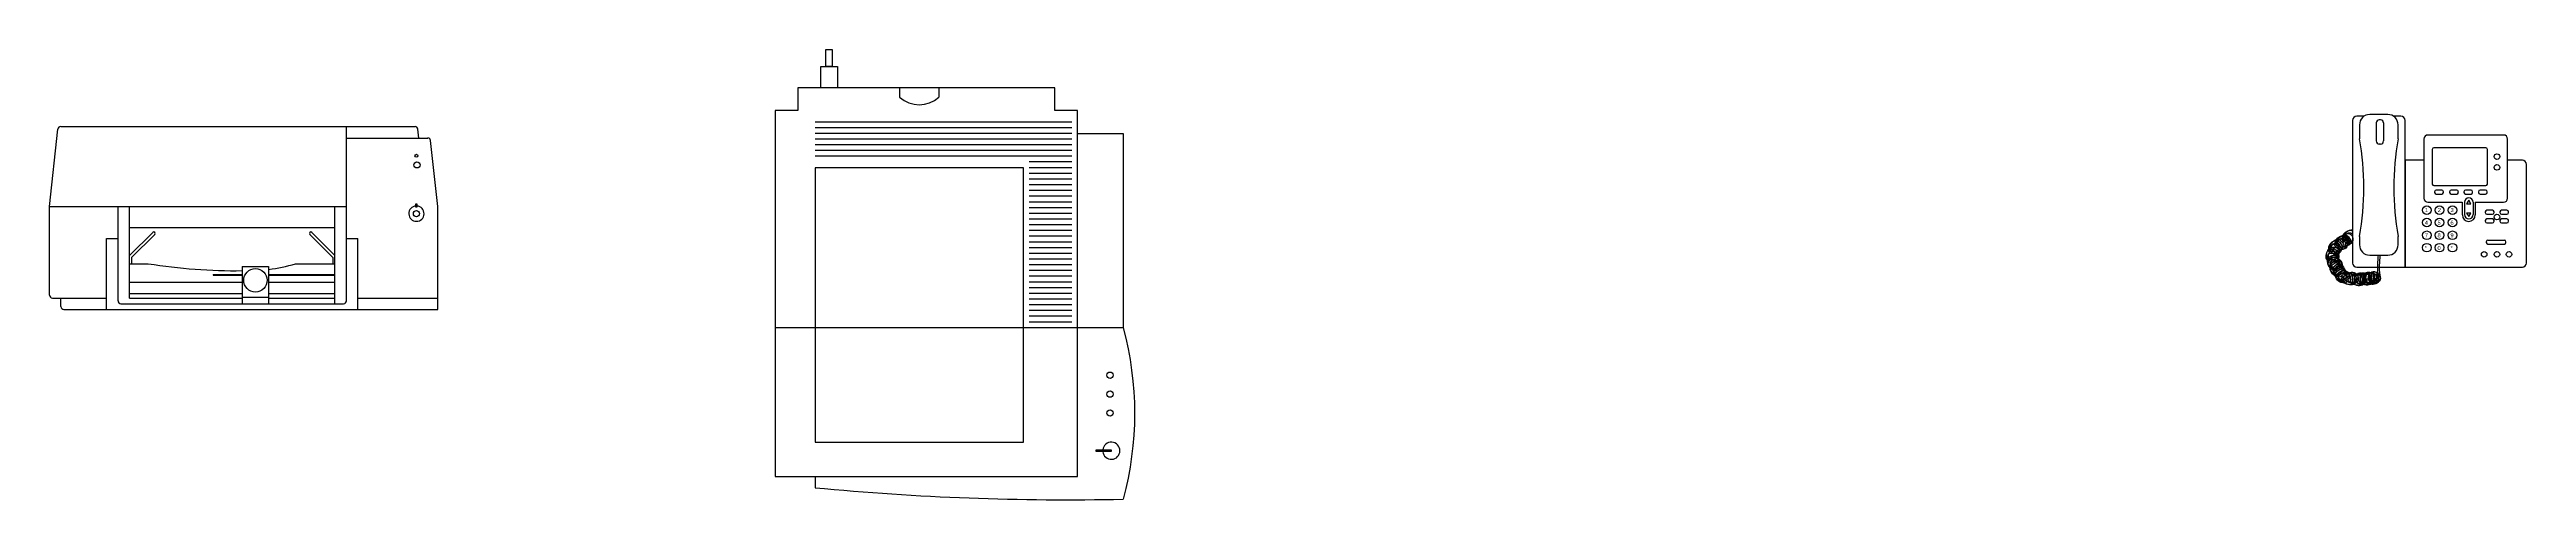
# Model space of a CAD drawing. Header units: metres. Extents: x 1905 to 1922.2, y 1773.7 to 1790.9.
# Drawn here: x 1906.103 to 1908.815, y 1787.852 to 1788.346 of the extents above; entities that cross this region are included whole.
import ezdxf

# ---------------------------------------------------------------- set-up
doc = ezdxf.new("R2010")
doc.units = ezdxf.units.M
doc.layers.add('FURN', color=7, linetype='Continuous')
doc.styles.add('APLUS', font='arial.ttf', dxfattribs={"width": 0.6})

# ---------------------------------------------------------------- blocks, each defined once
blk = doc.blocks.new('phone1')
for p, q in [((-0.1091, 0.165), (-0.1171, 0.165)), ((-0.083, 0.1669), (-0.1029, 0.1669)), ((-0.0687, 0.165), (-0.0767, 0.165)), ((-0.1216, 0.1605), (-0.1216, 0.0045)), ((-0.1141, 0.1557), (-0.1141, 0.1404)), ((-0.0959, 0.1577), (-0.0959, 0.138)), ((-0.0911, 0.161), (-0.0925, 0.161)), ((-0.0877, 0.1577), (-0.0877, 0.138)), ((-0.0717, 0.1404), (-0.0717, 0.1557)), ((-0.0642, 0), (-0.0642, 0.1605)), ((-0.0436, 0.14), (-0.0436, 0.0755)), ((0.0436, 0.1445), (-0.0391, 0.1445)), ((0.0481, 0.0755), (0.0481, 0.14)), ((-0.0925, 0.1347), (-0.0911, 0.1347)), ((-0.0436, 0.1169), (-0.0642, 0.1169)), ((-0.0642, 0.1169), (-0.0642, 0)), ((-0.0344, 0.1287), (-0.0344, 0.0909)), ((0.0241, 0.1305), (-0.0326, 0.1305)), ((0.0259, 0.0909), (0.0259, 0.1287)), ((0.0642, 0.1169), (0.0481, 0.1169)), ((0.0687, 0.0045), (0.0687, 0.1124)), ((-0.0326, 0.0891), (0.0241, 0.0891)), ((-0.0318, 0.0825), (-0.0318, 0.0817)), ((-0.024, 0.0843), (-0.03, 0.0843)), ((-0.0222, 0.0817), (-0.0222, 0.0825)), ((-0.0155, 0.0825), (-0.0155, 0.0817)), ((-0.0076, 0.0843), (-0.0137, 0.0843)), ((-0.0059, 0.0817), (-0.0059, 0.0825)), ((0.0002, 0.0825), (0.0002, 0.0817)), ((0.008, 0.0843), (0.002, 0.0843)), ((0.0098, 0.0817), (0.0098, 0.0825)), ((0.0162, 0.0825), (0.0162, 0.0817)), ((0.024, 0.0843), (0.018, 0.0843)), ((0.0258, 0.0817), (0.0258, 0.0825)), ((-0.0391, 0.071), (-0.0015, 0.071)), ((-0.03, 0.0799), (-0.024, 0.0799)), ((-0.0137, 0.0799), (-0.0076, 0.0799)), ((-0.0015, 0.071), (-0.0015, 0.0571)), ((0.0009, 0.0711), (0.0009, 0.0574)), ((0.002, 0.0799), (0.008, 0.0799)), ((0.0055, 0.0732), (0.0032, 0.0694)), ((0.0032, 0.0694), (0.0077, 0.0694)), ((0.0077, 0.0591), (0.0032, 0.0591)), ((0.0032, 0.0591), (0.0055, 0.0553)), ((0.0077, 0.0694), (0.0055, 0.0732)), ((0.0055, 0.0553), (0.0077, 0.0591)), ((0.0104, 0.0711), (0.0104, 0.0574)), ((0.0127, 0.071), (0.0436, 0.071)), ((0.0127, 0.071), (0.0127, 0.0571)), ((0.018, 0.0799), (0.024, 0.0799)), ((0.0236, 0.0604), (0.0236, 0.0596)), ((0.0314, 0.0622), (0.0254, 0.0622)), ((0.0254, 0.0578), (0.0314, 0.0578)), ((0.0332, 0.0596), (0.0332, 0.0604)), ((0.0396, 0.0604), (0.0396, 0.0596)), ((0.0474, 0.0622), (0.0414, 0.0622)), ((0.0414, 0.0578), (0.0474, 0.0578)), ((0.0492, 0.0596), (0.0492, 0.0604)), ((-0.1141, 0.0336), (-0.1141, 0.0243)), ((-0.0717, 0.0243), (-0.0717, 0.0336)), ((0.0236, 0.0509), (0.0236, 0.0501)), ((0.0247, 0.0278), (0.0247, 0.027)), ((0.0314, 0.0527), (0.0254, 0.0527)), ((0.0254, 0.0483), (0.0314, 0.0483)), ((0.0265, 0.0296), (0.0445, 0.0296)), ((0.0332, 0.0501), (0.0332, 0.0509)), ((0.0396, 0.0509), (0.0396, 0.0501)), ((0.0474, 0.0527), (0.0414, 0.0527)), ((0.0414, 0.0483), (0.0474, 0.0483)), ((0.0463, 0.027), (0.0463, 0.0278)), ((0.0492, 0.0501), (0.0492, 0.0509)), ((-0.1171, 0), (-0.0642, 0)), ((-0.1029, 0.013), (-0.083, 0.013)), ((-0.0642, 0), (0.0642, 0)), ((0.0265, 0.0252), (0.0445, 0.0252))]:
    blk.add_line(p, q)
for centre, radius in [((0.0364, 0.1209), 0.00306), ((0.0364, 0.1091), 0.00306), ((-0.0404, 0.0624), 0.00472), ((-0.0264, 0.0624), 0.00472), ((-0.0123, 0.0624), 0.00472), ((0.0364, 0.0548), 0.00306), ((-0.0404, 0.0487), 0.00472), ((-0.0404, 0.0348), 0.00472), ((-0.0264, 0.0487), 0.00472), ((-0.0264, 0.0348), 0.00472), ((-0.0123, 0.0487), 0.00472), ((-0.0123, 0.0348), 0.00472), ((-0.0404, 0.0213), 0.00472), ((-0.0264, 0.0213), 0.00472), ((-0.0123, 0.0213), 0.00472), ((0.0224, 0.014), 0.00306), ((0.0364, 0.014), 0.00306), ((0.0496, 0.014), 0.00306)]:
    blk.add_circle(centre, radius)
for centre, radius, start, end in [((-0.1171, 0.1605), 0.0045, 90, 180), ((-0.1029, 0.1557), 0.0112, 90, 180), ((-0.083, 0.1557), 0.0112, 0, 90), ((-0.0687, 0.1605), 0.0045, 0, 90), ((-0.41, 0.087), 0.3007, 349.7778, 10.2222), ((-0.0925, 0.1577), 0.00337, 90, 180), ((-0.0925, 0.138), 0.00337, 180, 270), ((-0.0911, 0.1577), 0.00337, 0, 90), ((-0.0911, 0.138), 0.00337, 270, 0), ((0.2242, 0.087), 0.3007, 169.7778, 190.2222), ((-0.0391, 0.14), 0.0045, 90, 180), ((0.0436, 0.14), 0.0045, 0, 90), ((-0.0326, 0.1287), 0.0018, 90, 180), ((0.0241, 0.1287), 0.0018, 0, 90), ((0.0642, 0.1124), 0.0045, 360, 90), ((-0.0326, 0.0909), 0.0018, 180, 270), ((-0.03, 0.0825), 0.0018, 90, 180), ((-0.03, 0.0817), 0.0018, 180, 270), ((-0.024, 0.0825), 0.0018, 0, 90), ((-0.024, 0.0817), 0.0018, 270, 0), ((-0.0137, 0.0825), 0.0018, 90, 180), ((-0.0137, 0.0817), 0.0018, 180, 270), ((-0.0076, 0.0825), 0.0018, 0, 90), ((-0.0076, 0.0817), 0.0018, 270, 0), ((0.002, 0.0825), 0.0018, 90, 180), ((0.002, 0.0817), 0.0018, 180, 270), ((0.008, 0.0825), 0.0018, 0, 90), ((0.008, 0.0817), 0.0018, 270, 0), ((0.018, 0.0825), 0.0018, 90, 180), ((0.018, 0.0817), 0.0018, 180, 270), ((0.024, 0.0825), 0.0018, 0, 90), ((0.024, 0.0817), 0.0018, 270, 0), ((0.0241, 0.0909), 0.0018, 270, 0), ((-0.0391, 0.0755), 0.0045, 180, 270), ((0.0056, 0.0571), 0.00708, 180, 0), ((0.0056, 0.0711), 0.00472, 0, 180), ((0.0056, 0.0574), 0.00472, 180, 0), ((0.0254, 0.0604), 0.0018, 90, 180), ((0.0254, 0.0596), 0.0018, 180, 270), ((0.0314, 0.0604), 0.0018, 0, 90), ((0.0314, 0.0596), 0.0018, 270, 0), ((0.0414, 0.0604), 0.0018, 90, 180), ((0.0414, 0.0596), 0.0018, 180, 270), ((0.0436, 0.0755), 0.0045, 270, 0), ((0.0474, 0.0604), 0.0018, 0, 90), ((0.0474, 0.0596), 0.0018, 270, 0), ((0.0254, 0.0509), 0.0018, 90, 180), ((0.0254, 0.0501), 0.0018, 180, 270), ((0.0265, 0.0278), 0.0018, 90, 180), ((0.0314, 0.0509), 0.0018, 0, 90), ((0.0314, 0.0501), 0.0018, 270, 0), ((0.0414, 0.0509), 0.0018, 90, 180), ((0.0414, 0.0501), 0.0018, 180, 270), ((0.0445, 0.0278), 0.0018, 360, 90), ((0.0474, 0.0509), 0.0018, 0, 90), ((0.0474, 0.0501), 0.0018, 270, 0), ((-0.1171, 0.0045), 0.0045, 180, 270), ((-0.1029, 0.0243), 0.0112, 180, 270), ((-0.083, 0.0243), 0.0112, 270, 0), ((0.0265, 0.027), 0.0018, 180, 270), ((0.0445, 0.027), 0.0018, 270, 0), ((0.0642, 0.0045), 0.0045, 270, 360)]:
    blk.add_arc(centre, radius, start, end)
for points, knots in [([(-0.1449, 0.0145), (-0.1462, 0.0152), (-0.1499, 0.018), (-0.1422, 0.0298), (-0.133, 0.0179), (-0.1401, 0.0118), (-0.1443, 0.0161), (-0.1503, 0.0207), (-0.143, 0.0307), (-0.1357, 0.0279), (-0.132, 0.0232), (-0.1348, 0.0181), (-0.141, 0.0149), (-0.1426, 0.0198), (-0.1467, 0.0204), (-0.1463, 0.0215)], [0.528007, 0.528007, 0.528007, 0.528007, 0.61979, 0.830703, 1.060464, 1.179772, 1.285668, 1.404928, 1.650893, 1.77685, 1.887796, 1.995656, 2.132077, 2.214768, 2.296627, 2.296627, 2.296627, 2.296627]), ([(-0.1437, 0.016), (-0.1448, 0.0167), (-0.148, 0.0195), (-0.1405, 0.0311), (-0.1313, 0.0192), (-0.1384, 0.0131), (-0.1426, 0.0173), (-0.1487, 0.0219), (-0.1414, 0.0319), (-0.134, 0.0291), (-0.1303, 0.0244), (-0.1332, 0.0194), (-0.1393, 0.0161), (-0.1409, 0.021), (-0.1451, 0.0216), (-0.1447, 0.0228)], [0.53989, 0.53989, 0.53989, 0.53989, 0.61979, 0.830703, 1.060464, 1.179772, 1.285668, 1.404928, 1.650893, 1.77685, 1.887796, 1.995656, 2.132077, 2.214768, 2.296627, 2.296627, 2.296627, 2.296627]), ([(-0.1392, 0.0213), (-0.1403, 0.0223), (-0.1432, 0.0259), (-0.1327, 0.0355), (-0.1268, 0.0216), (-0.1353, 0.0175), (-0.1382, 0.0227), (-0.1429, 0.0287), (-0.1333, 0.0365), (-0.1269, 0.0319), (-0.1245, 0.0265), (-0.1286, 0.0223), (-0.1353, 0.0207), (-0.1357, 0.0258), (-0.1395, 0.0275), (-0.1388, 0.0285)], [0.528007, 0.528007, 0.528007, 0.528007, 0.61979, 0.830703, 1.060464, 1.179772, 1.285668, 1.404928, 1.650893, 1.77685, 1.887796, 1.995656, 2.132077, 2.214768, 2.296627, 2.296627, 2.296627, 2.296627]), ([(-0.1377, 0.0225), (-0.1386, 0.0234), (-0.141, 0.0269), (-0.1308, 0.0362), (-0.1249, 0.0224), (-0.1333, 0.0183), (-0.1363, 0.0235), (-0.141, 0.0295), (-0.1314, 0.0373), (-0.125, 0.0327), (-0.1226, 0.0272), (-0.1266, 0.0231), (-0.1334, 0.0215), (-0.1337, 0.0266), (-0.1376, 0.0282), (-0.1369, 0.0293)], [0.53989, 0.53989, 0.53989, 0.53989, 0.61979, 0.830703, 1.060464, 1.179772, 1.285668, 1.404928, 1.650893, 1.77685, 1.887796, 1.995656, 2.132077, 2.214768, 2.296627, 2.296627, 2.296627, 2.296627]), ([(-0.1311, 0.0274), (-0.1322, 0.0284), (-0.1351, 0.032), (-0.1246, 0.0415), (-0.1187, 0.0277), (-0.1272, 0.0236), (-0.1301, 0.0288), (-0.1348, 0.0348), (-0.1266, 0.0415), (-0.1223, 0.0401), (-0.1216, 0.0397)], [0.528007, 0.528007, 0.528007, 0.528007, 0.61979, 0.830703, 1.060464, 1.179772, 1.285668, 1.404928, 1.650893, 1.705941, 1.705941, 1.705941, 1.705941]), ([(-0.1296, 0.0285), (-0.1305, 0.0295), (-0.1329, 0.033), (-0.126, 0.0393), (-0.1223, 0.037), (-0.1216, 0.0363)], [0.5398901, 0.5398901, 0.5398901, 0.5398901, 0.6197899, 0.8307034, 0.8899436, 0.8899436, 0.8899436, 0.8899436]), ([(-0.1216, 0.0286), (-0.1235, 0.0277), (-0.1273, 0.0271), (-0.1276, 0.0319), (-0.1314, 0.0335), (-0.1307, 0.0346)], [2.0148641, 2.0148641, 2.0148641, 2.0148641, 2.1320774, 2.2147682, 2.2966273, 2.2966273, 2.2966273, 2.2966273]), ([(-0.1216, 0.0265), (-0.1226, 0.0258), (-0.1256, 0.025), (-0.1282, 0.0295), (-0.1329, 0.0356), (-0.1256, 0.0415), (-0.1217, 0.0411), (-0.1216, 0.0411)], [1.1033357, 1.1033357, 1.1033357, 1.1033357, 1.1797724, 1.2856681, 1.4049276, 1.6508927, 1.6607886, 1.6607886, 1.6607886, 1.6607886]), ([(-0.1216, 0.0287), (-0.1229, 0.0284), (-0.1254, 0.0285), (-0.1257, 0.0327), (-0.1295, 0.0343), (-0.1288, 0.0353)], [2.0526814, 2.0526814, 2.0526814, 2.0526814, 2.1320774, 2.2147682, 2.2966273, 2.2966273, 2.2966273, 2.2966273]), ([(-0.1442, 0.0042), (-0.1457, 0.0042), (-0.1503, 0.0049), (-0.1493, 0.019), (-0.1354, 0.013), (-0.1387, 0.0042), (-0.1444, 0.0059), (-0.152, 0.007), (-0.1505, 0.0193), (-0.1427, 0.0204), (-0.1372, 0.0181), (-0.1372, 0.0123), (-0.141, 0.0065), (-0.1448, 0.01), (-0.1487, 0.0085), (-0.1489, 0.0097)], [0.528007, 0.528007, 0.528007, 0.528007, 0.61979, 0.830703, 1.060464, 1.179772, 1.285668, 1.404928, 1.650893, 1.77685, 1.887796, 1.995656, 2.132077, 2.214768, 2.296627, 2.296627, 2.296627, 2.296627]), ([(-0.1439, 0.0061), (-0.1452, 0.0062), (-0.1494, 0.0071), (-0.1484, 0.0209), (-0.1346, 0.0149), (-0.1379, 0.0061), (-0.1436, 0.0078), (-0.1511, 0.0089), (-0.1496, 0.0212), (-0.1418, 0.0223), (-0.1363, 0.02), (-0.1363, 0.0142), (-0.1401, 0.0083), (-0.1439, 0.0118), (-0.1478, 0.0104), (-0.148, 0.0116)], [0.53989, 0.53989, 0.53989, 0.53989, 0.61979, 0.830703, 1.060464, 1.179772, 1.285668, 1.404928, 1.650893, 1.77685, 1.887796, 1.995656, 2.132077, 2.214768, 2.296627, 2.296627, 2.296627, 2.296627]), ([(-0.1367, -0.0009), (-0.1376, -0.0018), (-0.1411, -0.0042), (-0.1504, 0.006), (-0.1366, 0.0119), (-0.1325, 0.0034), (-0.1377, 0.0005), (-0.1437, -0.0042), (-0.1515, 0.0054), (-0.1469, 0.0118), (-0.1414, 0.0141), (-0.1373, 0.0101), (-0.1357, 0.0033), (-0.1408, 0.003), (-0.1424, -0.0008), (-0.1435, -0.0001)], [0.53989, 0.53989, 0.53989, 0.53989, 0.61979, 0.830703, 1.060464, 1.179772, 1.285668, 1.404928, 1.650893, 1.77685, 1.887796, 1.995656, 2.132077, 2.214768, 2.296627, 2.296627, 2.296627, 2.296627]), ([(-0.1355, -0.0024), (-0.1365, -0.0035), (-0.1401, -0.0064), (-0.1497, 0.0041), (-0.1358, 0.01), (-0.1317, 0.0015), (-0.1369, -0.0014), (-0.1429, -0.0061), (-0.1507, 0.0034), (-0.1461, 0.0099), (-0.1407, 0.0122), (-0.1365, 0.0082), (-0.1349, 0.0014), (-0.14, 0.0011), (-0.1417, -0.0027), (-0.1427, -0.002)], [0.528007, 0.528007, 0.528007, 0.528007, 0.61979, 0.830703, 1.060464, 1.179772, 1.285668, 1.404928, 1.650893, 1.77685, 1.887796, 1.995656, 2.132077, 2.214768, 2.296627, 2.296627, 2.296627, 2.296627]), ([(-0.1341, -0.0073), (-0.135, -0.0082), (-0.1386, -0.0106), (-0.1479, -0.0004), (-0.134, 0.0055), (-0.13, -0.0029), (-0.1351, -0.0059), (-0.1411, -0.0106), (-0.1489, -0.001), (-0.1444, 0.0054), (-0.1389, 0.0078), (-0.1347, 0.0038), (-0.1331, -0.003), (-0.1383, -0.0033), (-0.1399, -0.0072), (-0.1409, -0.0065)], [0.53989, 0.53989, 0.53989, 0.53989, 0.61979, 0.830703, 1.060464, 1.179772, 1.285668, 1.404928, 1.650893, 1.77685, 1.887796, 1.995656, 2.132077, 2.214768, 2.296627, 2.296627, 2.296627, 2.296627]), ([(-0.1329, -0.0088), (-0.134, -0.0099), (-0.1376, -0.0128), (-0.1471, -0.0023), (-0.1333, 0.0036), (-0.1292, -0.0049), (-0.1343, -0.0078), (-0.1404, -0.0125), (-0.1482, -0.0029), (-0.1436, 0.0035), (-0.1381, 0.0059), (-0.1339, 0.0018), (-0.1323, -0.0049), (-0.1375, -0.0053), (-0.1391, -0.0091), (-0.1401, -0.0084)], [0.528007, 0.528007, 0.528007, 0.528007, 0.61979, 0.830703, 1.060464, 1.179772, 1.285668, 1.404928, 1.650893, 1.77685, 1.887796, 1.995656, 2.132077, 2.214768, 2.296627, 2.296627, 2.296627, 2.296627]), ([(-0.1286, -0.0141), (-0.1295, -0.015), (-0.1331, -0.0174), (-0.1424, -0.0071), (-0.1285, -0.0013), (-0.1244, -0.0097), (-0.1296, -0.0127), (-0.1356, -0.0174), (-0.1434, -0.0078), (-0.1389, -0.0014), (-0.1334, 0.001), (-0.1292, -0.003), (-0.1276, -0.0098), (-0.1327, -0.0101), (-0.1344, -0.014), (-0.1354, -0.0133)], [0.53989, 0.53989, 0.53989, 0.53989, 0.61979, 0.830703, 1.060464, 1.179772, 1.285668, 1.404928, 1.650893, 1.77685, 1.887796, 1.995656, 2.132077, 2.214768, 2.296627, 2.296627, 2.296627, 2.296627]), ([(-0.1274, -0.0156), (-0.1285, -0.0167), (-0.1321, -0.0195), (-0.1416, -0.0091), (-0.1277, -0.0032), (-0.1237, -0.0117), (-0.1288, -0.0146), (-0.1349, -0.0193), (-0.1427, -0.0097), (-0.1381, -0.0033), (-0.1326, -0.0009), (-0.1284, -0.0049), (-0.1268, -0.0117), (-0.132, -0.0121), (-0.1336, -0.0159), (-0.1346, -0.0152)], [0.528007, 0.528007, 0.528007, 0.528007, 0.61979, 0.830703, 1.060464, 1.179772, 1.285668, 1.404928, 1.650893, 1.77685, 1.887796, 1.995656, 2.132077, 2.214768, 2.296627, 2.296627, 2.296627, 2.296627]), ([(-0.1175, -0.0118), (-0.1173, -0.0131), (-0.1175, -0.0174), (-0.1313, -0.0186), (-0.1276, -0.004), (-0.1184, -0.0059), (-0.1192, -0.0117), (-0.1191, -0.0194), (-0.1314, -0.0198), (-0.1338, -0.0123), (-0.1324, -0.0065), (-0.1266, -0.0056), (-0.1203, -0.0084), (-0.1231, -0.0127), (-0.121, -0.0163), (-0.1222, -0.0167)], [0.53989, 0.53989, 0.53989, 0.53989, 0.61979, 0.830703, 1.060464, 1.179772, 1.285668, 1.404928, 1.650893, 1.77685, 1.887796, 1.995656, 2.132077, 2.214768, 2.296627, 2.296627, 2.296627, 2.296627]), ([(-0.1156, -0.0118), (-0.1153, -0.0133), (-0.1152, -0.0179), (-0.1293, -0.0191), (-0.1256, -0.0046), (-0.1164, -0.0064), (-0.1172, -0.0123), (-0.1171, -0.0199), (-0.1294, -0.0204), (-0.1318, -0.0129), (-0.1304, -0.0071), (-0.1246, -0.0062), (-0.1183, -0.009), (-0.1211, -0.0133), (-0.119, -0.0169), (-0.1202, -0.0173)], [0.528007, 0.528007, 0.528007, 0.528007, 0.61979, 0.830703, 1.060464, 1.179772, 1.285668, 1.404928, 1.650893, 1.77685, 1.887796, 1.995656, 2.132077, 2.214768, 2.296627, 2.296627, 2.296627, 2.296627]), ([(-0.1081, -0.0127), (-0.108, -0.0139), (-0.1082, -0.0182), (-0.122, -0.0194), (-0.1183, -0.0049), (-0.1091, -0.0067), (-0.1099, -0.0126), (-0.1097, -0.0202), (-0.1221, -0.0207), (-0.1245, -0.0132), (-0.123, -0.0074), (-0.1173, -0.0065), (-0.1109, -0.0093), (-0.1138, -0.0136), (-0.1117, -0.0172), (-0.1129, -0.0176)], [0.53989, 0.53989, 0.53989, 0.53989, 0.61979, 0.830703, 1.060464, 1.179772, 1.285668, 1.404928, 1.650893, 1.77685, 1.887796, 1.995656, 2.132077, 2.214768, 2.296627, 2.296627, 2.296627, 2.296627]), ([(-0.1062, -0.0126), (-0.106, -0.0141), (-0.1059, -0.0187), (-0.12, -0.02), (-0.1163, -0.0054), (-0.1071, -0.0073), (-0.1079, -0.0131), (-0.1077, -0.0208), (-0.1201, -0.0212), (-0.1225, -0.0137), (-0.121, -0.0079), (-0.1153, -0.007), (-0.1089, -0.0098), (-0.1118, -0.0141), (-0.1097, -0.0177), (-0.1109, -0.0181)], [0.528007, 0.528007, 0.528007, 0.528007, 0.61979, 0.830703, 1.060464, 1.179772, 1.285668, 1.404928, 1.650893, 1.77685, 1.887796, 1.995656, 2.132077, 2.214768, 2.296627, 2.296627, 2.296627, 2.296627]), ([(-0.0992, -0.0119), (-0.0991, -0.0132), (-0.0993, -0.0175), (-0.1131, -0.0187), (-0.1094, -0.0041), (-0.1002, -0.006), (-0.101, -0.0119), (-0.1008, -0.0195), (-0.1132, -0.02), (-0.1155, -0.0125), (-0.1141, -0.0067), (-0.1084, -0.0057), (-0.102, -0.0086), (-0.1049, -0.0129), (-0.1028, -0.0165), (-0.104, -0.0169)], [0.53989, 0.53989, 0.53989, 0.53989, 0.61979, 0.830703, 1.060464, 1.179772, 1.285668, 1.404928, 1.650893, 1.77685, 1.887796, 1.995656, 2.132077, 2.214768, 2.296627, 2.296627, 2.296627, 2.296627]), ([(-0.0973, -0.0119), (-0.0971, -0.0134), (-0.097, -0.018), (-0.1111, -0.0193), (-0.1074, -0.0047), (-0.0982, -0.0065), (-0.099, -0.0124), (-0.0988, -0.0201), (-0.1112, -0.0205), (-0.1135, -0.013), (-0.1121, -0.0072), (-0.1064, -0.0063), (-0.1, -0.0091), (-0.1029, -0.0134), (-0.1008, -0.017), (-0.102, -0.0174)], [0.528007, 0.528007, 0.528007, 0.528007, 0.61979, 0.830703, 1.060464, 1.179772, 1.285668, 1.404928, 1.650893, 1.77685, 1.887796, 1.995656, 2.132077, 2.214768, 2.296627, 2.296627, 2.296627, 2.296627])]:
    blk.add_open_spline(points, degree=3, knots=knots)
at = {"start_tangent": (-0.022732, -0.999742), "end_tangent": (-0.946394, -0.323014)}
for points in [[(-0.0938, 0.0133), (-0.0938, -0.0083), (-0.0938, -0.0146), (-0.1032, -0.0151), (-0.1006, -0.0051), (-0.0953, -0.0062), (-0.0948, -0.0109), (-0.0959, -0.0161), (-0.1069, -0.0167), (-0.109, -0.0114), (-0.1074, -0.0067), (-0.1027, -0.0056), (-0.0974, -0.0088), (-0.098, -0.0125), (-0.098, -0.0161)], [(-0.0918, 0.0128), (-0.0918, -0.0088), (-0.0918, -0.0151), (-0.1012, -0.0156), (-0.0986, -0.0056), (-0.0933, -0.0067), (-0.0928, -0.0114), (-0.0939, -0.0167), (-0.1049, -0.0172), (-0.107, -0.012), (-0.1054, -0.0072), (-0.1007, -0.0062), (-0.0954, -0.0093), (-0.096, -0.013), (-0.096, -0.0167)]]:
    blk.add_spline(points, degree=3, dxfattribs=at)
at = {"style": 'APLUS'}
for s, p in [('1', (-0.0426, 0.0602)), ('2', (-0.0284, 0.0602)), ('3', (-0.0144, 0.0602)), ('4', (-0.0426, 0.0464)), ('7', (-0.0426, 0.0326)), ('5', (-0.0287, 0.0464)), ('8', (-0.0287, 0.0326)), ('9', (-0.0145, 0.0326)), ('6', (-0.0145, 0.0464)), ('*', (-0.0426, 0.0186)), ('0', (-0.0287, 0.0186)), ('*', (-0.0145, 0.0186))]:
    blk.add_text(s, height=0.0045, dxfattribs=at).set_placement(p)
blk = doc.blocks.new('printer_4')
for p, q in [((0.1156, 0.2625), (-0.1656, 0.2625)), ((-0.1656, 0.2625), (-0.1656, 0.2375)), ((-0.0543, 0.2625), (-0.0543, 0.2521)), ((-0.0113, 0.2625), (-0.0113, 0.2521)), ((0.1156, 0.2375), (0.1156, 0.2625)), ((-0.1906, 0.2375), (-0.1906, -0.1625)), ((-0.1656, 0.2375), (-0.1906, 0.2375)), ((0.1344, 0.225), (-0.1469, 0.225)), ((0.1344, 0.2188), (-0.1469, 0.2188)), ((0.1406, 0.2375), (0.1156, 0.2375)), ((0.1406, 0.2125), (0.1406, 0.2375)), ((0.1344, 0.2125), (-0.1469, 0.2125)), ((0.1344, 0.2063), (-0.1469, 0.2063)), ((0.1344, 0.2), (-0.1469, 0.2)), ((0.1344, 0.1937), (-0.1469, 0.1937)), ((0.1406, -0.1625), (0.1406, 0.2125)), ((0.1406, 0.2125), (0.1906, 0.2125)), ((0.1906, 0.2125), (0.1906, 0)), ((0.1344, 0.1875), (-0.1469, 0.1875)), ((-0.1469, 0.175), (-0.1469, -0.125)), ((0.0812, 0.175), (-0.1469, 0.175)), ((0.0812, -0.125), (0.0812, 0.175)), ((0.1344, 0.1813), (0.0875, 0.1813)), ((0.1344, 0.175), (0.0875, 0.175)), ((0.1344, 0.1687), (0.0875, 0.1687)), ((0.1344, 0.1625), (0.0875, 0.1625)), ((0.1344, 0.1562), (0.0875, 0.1562)), ((0.1344, 0.15), (0.0875, 0.15)), ((0.1344, 0.1438), (0.0875, 0.1438)), ((0.1344, 0.1375), (0.0875, 0.1375)), ((0.1344, 0.1312), (0.0875, 0.1312)), ((0.1344, 0.125), (0.0875, 0.125)), ((0.1344, 0.1188), (0.0875, 0.1188)), ((0.1344, 0.1125), (0.0875, 0.1125)), ((0.1344, 0.1062), (0.0875, 0.1062)), ((0.1344, 0.1), (0.0875, 0.1)), ((0.1344, 0.0937), (0.0875, 0.0937)), ((0.1344, 0.0875), (0.0875, 0.0875)), ((0.1344, 0.0812), (0.0875, 0.0812)), ((0.1344, 0.075), (0.0875, 0.075)), ((0.1344, 0.0687), (0.0875, 0.0687)), ((0.1344, 0.0625), (0.0875, 0.0625)), ((0.1344, 0.0563), (0.0875, 0.0563)), ((0.1344, 0.05), (0.0875, 0.05)), ((0.1344, 0.0437), (0.0875, 0.0437)), ((0.1344, 0.0375), (0.0875, 0.0375)), ((0.1344, 0.0312), (0.0875, 0.0312)), ((0.1906, 0), (-0.1906, 0)), ((0.1344, 0.025), (0.0875, 0.025)), ((0.1344, 0.0188), (0.0875, 0.0188)), ((0.1344, 0.0125), (0.0875, 0.0125)), ((0.1344, 0.0062), (0.0875, 0.0062)), ((-0.1469, -0.125), (0.0812, -0.125)), ((-0.1906, -0.1625), (-0.1469, -0.1625)), ((-0.1469, -0.1625), (-0.1469, -0.175)), ((-0.1469, -0.1625), (0.1406, -0.1625))]:
    blk.add_line(p, q)
for points in [[(-0.1349, 0.2857), (-0.1349, 0.3042), (-0.128, 0.3042), (-0.128, 0.2857)], [(-0.1407, 0.2625), (-0.1407, 0.2857), (-0.1222, 0.2857), (-0.1222, 0.2625)], [(0.1608, -0.1355), (0.1608, -0.1335), (0.1775, -0.1335), (0.1775, -0.1355)]]:
    blk.add_lwpolyline(points, close=True)
for centre in [(0.1761, -0.0519), (0.1761, -0.0726), (0.1761, -0.0933)]:
    blk.add_circle(centre, 0.00345)
for centre, radius, start, end in [((-0.0328, 0.2763), 0.0324, 228.4521, 311.5479), ((-0.1515, -0.0937), 0.3548, 344.6766, 15.3234), ((0.1775, -0.1345), 0.00937, 186.2087, 173.7913), ((0.1289, 2.7082), 2.8963, 264.5365, 271.2213)]:
    blk.add_arc(centre, radius, start, end)

msp = doc.modelspace()

# ---------------------------------------------------------------- linework, layer by layer
at = {"layer": 'FURN', "color": 7}
for p, q in [((1906.1026, 1788.1746), (1906.1117, 1788.2593)), ((1906.1148, 1788.2621), (1906.5028, 1788.2621)), ((1906.4276, 1788.0715), (1906.4276, 1788.2621)), ((1906.507, 1788.2496), (1906.5059, 1788.2593)), ((1906.4276, 1788.2496), (1906.5167, 1788.2496)), ((1906.5276, 1788.1746), (1906.5198, 1788.2468)), ((1906.1026, 1788.1746), (1906.4276, 1788.1746)), ((1906.1026, 1788.0777), (1906.1026, 1788.1746)), ((1906.1776, 1788.0715), (1906.1776, 1788.1746)), ((1906.1901, 1788.0746), (1906.1901, 1788.1746)), ((1906.4151, 1788.0684), (1906.4151, 1788.1746)), ((1906.5038, 1788.1777), (1906.5048, 1788.1777)), ((1906.5038, 1788.1739), (1906.5038, 1788.1777)), ((1906.5048, 1788.1739), (1906.5038, 1788.1739)), ((1906.5048, 1788.1777), (1906.5048, 1788.1739)), ((1906.5276, 1788.0621), (1906.5276, 1788.1746)), ((1906.1901, 1788.1516), (1906.4151, 1788.1516)), ((1906.1901, 1788.1213), (1906.2155, 1788.1464)), ((1906.1923, 1788.1191), (1906.2177, 1788.1442)), ((1906.4129, 1788.1191), (1906.3875, 1788.1442)), ((1906.4151, 1788.1213), (1906.3897, 1788.1464)), ((1906.1651, 1788.1396), (1906.1776, 1788.1396)), ((1906.1651, 1788.0621), (1906.1651, 1788.1396)), ((1906.1923, 1788.1191), (1906.1923, 1788.1121)), ((1906.4129, 1788.1191), (1906.4129, 1788.1121)), ((1906.4276, 1788.1396), (1906.4401, 1788.1396)), ((1906.4401, 1788.0621), (1906.4401, 1788.1396)), ((1906.1901, 1788.1121), (1906.2107, 1788.1121)), ((1906.1901, 1788.0921), (1906.3134, 1788.0921)), ((1906.2816, 1788.1005), (1906.3134, 1788.1005)), ((1906.2816, 1788.1005), (1906.2816, 1788.0997)), ((1906.2816, 1788.0997), (1906.3134, 1788.0997)), ((1906.3134, 1788.1091), (1906.3425, 1788.1091)), ((1906.3134, 1788.1091), (1906.3134, 1788.0684)), ((1906.3425, 1788.1091), (1906.3425, 1788.0684)), ((1906.3425, 1788.1005), (1906.4151, 1788.1005)), ((1906.3425, 1788.0997), (1906.4151, 1788.0997)), ((1906.3425, 1788.0921), (1906.4151, 1788.0921)), ((1906.372, 1788.1121), (1906.4151, 1788.1121)), ((1906.1057, 1788.0746), (1906.1651, 1788.0746)), ((1906.1151, 1788.0652), (1906.1151, 1788.0746)), ((1906.1182, 1788.0621), (1906.5276, 1788.0621)), ((1906.1807, 1788.0684), (1906.4245, 1788.0684)), ((1906.1901, 1788.0796), (1906.3134, 1788.0796)), ((1906.1901, 1788.0746), (1906.3134, 1788.0746)), ((1906.3425, 1788.0796), (1906.4151, 1788.0796)), ((1906.3425, 1788.0746), (1906.4151, 1788.0746)), ((1906.4401, 1788.0746), (1906.5276, 1788.0746))]:
    msp.add_line(p, q, dxfattribs=at)
at = {"layer": 'FURN', "color": 251}
msp.add_line((1906.3134, 1788.0757), (1906.3425, 1788.0757), dxfattribs=at)
at = {"layer": 'FURN', "color": 7}
for centre, radius in [((1906.5049, 1788.2202), 0.00333), ((1906.5043, 1788.2302), 0.00167), ((1906.5043, 1788.1669), 0.00333)]:
    msp.add_circle(centre, radius, dxfattribs=at)
at = {"layer": 'FURN', "color": 251}
msp.add_circle((1906.328, 1788.094), 0.0128, dxfattribs=at)
at = {"layer": 'FURN', "color": 7}
for centre, radius, start, end in [((1906.1148, 1788.259), 0.00313, 90, 173.8845), ((1906.5028, 1788.259), 0.00313, 6.1155, 90), ((1906.5167, 1788.2465), 0.00313, 6.1155, 90), ((1906.5043, 1788.1669), 0.00834, 93.3172, 86.3927), ((1906.2166, 1788.1453), 0.00156, 314.7411, 134.7411), ((1906.3886, 1788.1453), 0.00156, 45.2589, 225.2589), ((1906.3058, 1788.6991), 0.5946, 260.8011, 270.7391), ((1906.3188, 1788.2931), 0.1887, 277.2117, 286.3896), ((1906.1057, 1788.0777), 0.00313, 180, 270), ((1906.1182, 1788.0652), 0.00313, 180, 270), ((1906.1807, 1788.0715), 0.00313, 180, 270), ((1906.4245, 1788.0715), 0.00313, 270, 0)]:
    msp.add_arc(centre, radius, start, end, dxfattribs=at)

# ---------------------------------------------------------------- block references
for name, p in [('printer_4', (1907.0876, 1788.0421)), ('phone1', (1908.7458, 1788.1084))]:
    msp.add_blockref(name, p)

doc.saveas('drawing.dxf')
